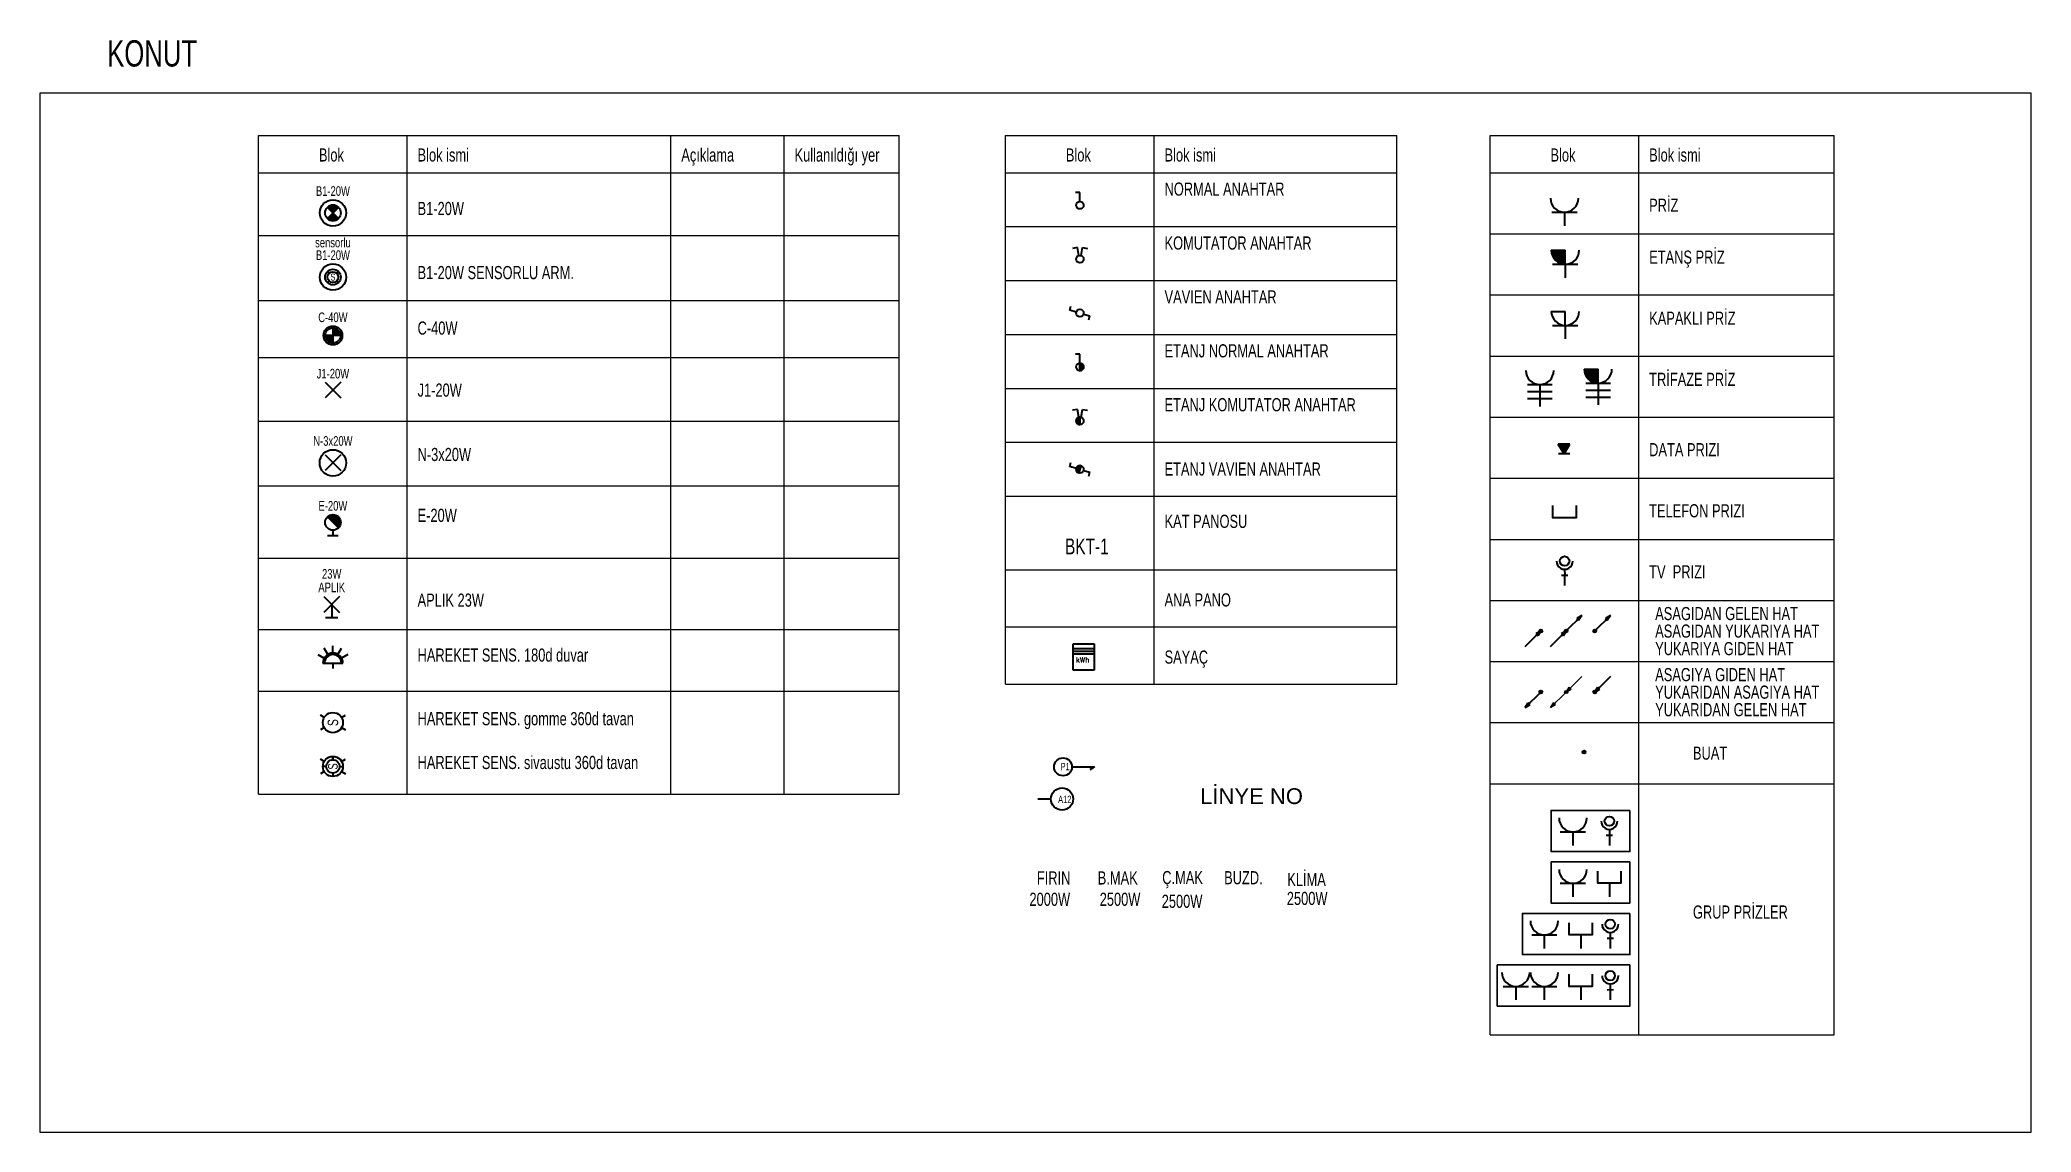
# Model space of a CAD drawing. Header units: millimetres. Extents: x -4521 to 20262, y 301 to 3092.
# Drawn here: x 13568 to 15841, y 980 to 2227 of the extents above; entities that cross this region are included whole.
import ezdxf
from ezdxf.enums import TextEntityAlignment as Align

# ---------------------------------------------------------------- set-up
doc = ezdxf.new("R2010")
doc.units = ezdxf.units.MM
doc.linetypes.add('CONTINOUS', pattern=[0])
doc.linetypes.add('CONTINU', pattern=[0])
for name, color, linetype, lineweight in [('Aydınlatma', 4, 'CONTINOUS', 35), ('Aydınlatma_', 3, 'Continuous', 40), ('Data', 171, 'CONTINOUS', 40), ('Genel', 4, 'CONTINOUS', 40), ('genell', 4, 'Continuous', 25), ('Priz', 6, 'CONTINOUS', 40), ('priz_kasa', 215, 'Continuous', 30), ('Telefon', 2, 'CONTINOUS', 40), ('Tv', 3, 'CONTINOUS', 40)]:
    doc.layers.add(name, color=color, linetype=linetype, lineweight=lineweight)
doc.styles.add('Grupcad', font='arial.ttf', dxfattribs={"width": 0.7})
doc.styles.add('OL', font='tsimplex.shx', dxfattribs={"width": 0.8, "height": 12})
doc.styles.add('ROMANS', font='romans', dxfattribs={"height": 2})
doc.styles.add('ROMANTUR', font='arial.ttf', dxfattribs={"width": 0.7})

msp = doc.modelspace()

# ---------------------------------------------------------------- texts
at = {"layer": 'Aydınlatma', "linetype": 'CONTINU', "style": 'Grupcad', "width": 0.7}
for s, p in [('NORMAL ANAHTAR', (14851.93109297382, 2056.50989299086)), ('B1-20W', (13999.03540282483, 2034.364186500625)), ('KOMUTATOR ANAHTAR', (14851.93109297382, 1994.979050250771)), ('B1-20W SENSORLU ARM.', (13999.03540282483, 1961.20685650934)), ('VAVIEN ANAHTAR', (14851.93109297382, 1933.448207510683)), ('C-40W', (13999.03540282483, 1897.901526369085)), ('ETANJ NORMAL ANAHTAR', (14851.93109297382, 1871.917364770594)), ('J1-20W', (13999.03540282483, 1827.095024120867)), ('ETANJ KOMUTATOR ANAHTAR', (14851.93109297382, 1810.386522030505)), ('N-3x20W', (13999.03540282478, 1753.63007387234)), ('ETANJ VAVIEN ANAHTAR', (14851.93109297382, 1737.048553774821)), ('E-20W', (13999.03540282481, 1684.128334219804)), ('KAT PANOSU', (14851.93109297382, 1677.326478034014)), ('APLIK 23W', (13999.03540282483, 1587.396934351698)), ('ANA PANO', (14851.93109297382, 1587.635791200843)), ('HAREKET SENS. 180d duvar', (13999.03540282483, 1524.668798376708)), ('SAYAÇ', (14851.93109297382, 1522.357827366712)), ('HAREKET SENS. gomme 360d tavan', (13999.03540282483, 1452.093362977281)), ('HAREKET SENS. sivaustu 360d tavan', (13999.03540282483, 1402.063229114185))]:
    msp.add_text(s, height=15, dxfattribs=at).set_placement(p, align=Align.MIDDLE_LEFT)
at = {"layer": 'Aydınlatma', "linetype": 'CONTINU', "style": 'ROMANTUR', "width": 0.7}
msp.add_text('BKT-1', height=18, dxfattribs=at).set_placement((14763.21119181703, 1648.675503936352), align=Align.MIDDLE_CENTER)
at = {"layer": 'Data', "color": 4, "linetype": 'CONTINU', "style": 'Grupcad', "width": 0.7}
msp.add_text('DATA PRIZI', height=15, dxfattribs=at).set_placement((15405.258767786, 1759.095445663585), align=Align.MIDDLE_LEFT)
at = {"layer": 'Genel', "linetype": 'CONTINU', "style": 'Grupcad', "width": 0.7}
for s, p in [('ASAGIDAN GELEN HAT', (15412.15309858187, 1572.045602999864)), ('ASAGIDAN YUKARIYA HAT', (15412.15309858187, 1552.045602999864)), ('YUKARIYA GIDEN HAT', (15412.15309858184, 1532.045602999864)), ('ASAGIYA GIDEN HAT', (15412.15309858184, 1502.349002151768)), ('YUKARIDAN ASAGIYA HAT', (15412.15309858184, 1482.349002151768)), ('YUKARIDAN GELEN HAT', (15412.15309858181, 1462.349002151768))]:
    msp.add_text(s, height=15, dxfattribs=at).set_placement(p, align=Align.MIDDLE_LEFT)
at = {"layer": 'genell', "color": 3, "linetype": 'CONTINOUS', "style": 'Grupcad', "width": 0.7}
msp.add_text('KONUT', height=30, dxfattribs=at).set_placement((13644.62536299067, 2211.375967919161), align=Align.MIDDLE_LEFT)
at = {"layer": 'genell', "color": 2, "linetype": 'CONTINOUS', "style": 'Grupcad', "width": 0.7}
for p in [(13900.65009887886, 2095.424583525677), (14753.54578902784, 2095.424583525677), (15306.87346384003, 2095.424583525677)]:
    msp.add_text('Blok', height=15, dxfattribs=at).set_placement(p, align=Align.MIDDLE_CENTER)
for s, p in [('Blok ismi', (13999.03540282483, 2095.424583525677)), ('Açıklama', (14300.18589368145, 2095.424583525677)), ('Kullanıldığı yer', (14429.4472054294, 2095.424583525677)), ('Blok ismi', (14851.93109297382, 2095.424583525677)), ('Blok ismi', (15405.25876778601, 2095.424583525677))]:
    msp.add_text(s, height=15, dxfattribs=at).set_placement(p, align=Align.MIDDLE_LEFT)
at = {"layer": 'Priz', "color": 4, "linetype": 'CONTINU', "style": 'Grupcad', "width": 0.7}
for s, p in [('PRİZ', (15405.258767786, 2038.036046910962)), ('ETANŞ PRİZ', (15405.258767786, 1978.844932679309)), ('KAPAKLI PRİZ', (15405.258767786, 1909.109782367468)), ('TRİFAZE PRİZ', (15405.258767786, 1839.374632055627)), ('BUAT', (15455.25876778598, 1412.800437796865)), ('FIRIN', (14706.12071925275, 1270.317569191629)), ('B.MAK', (14775.68038599677, 1270.317569191629)), ('Ç.MAK', (14849.30486454624, 1270.721633098528)), ('BUZD.', (14919.9754254158, 1270.573367281675)), ('KLİMA', (14992.04305551537, 1268.521726762589)), ('2000W', (14697.67631270423, 1245.959979269366)), ('2500W', (14777.89454914345, 1245.959979269366)), ('2500W', (14848.68653295091, 1243.656464746866)), ('2500W', (14991.53586141469, 1246.941505645114)), ('GRUP PRİZLER', (15455.25876778598, 1231.372966169587))]:
    msp.add_text(s, height=15, dxfattribs=at).set_placement(p, align=Align.MIDDLE_LEFT)
at = {"layer": 'Priz', "color": 4, "linetype": 'CONTINU', "style": 'OL', "width": 0.7}
msp.add_text('P1', height=8.4, dxfattribs=at).set_placement((14733.2381666448, 1393.251792529471))
msp.add_text('A12', height=8.4, rotation=359.9999999999795, dxfattribs=at).set_placement((14730.40667979478, 1355.801977759318))
at = {"layer": 'Priz', "color": 4, "linetype": 'CONTINU', "style": 'ROMANTUR'}
msp.add_text('LİNYE NO', height=18, dxfattribs=at).set_placement((14892.5822971593, 1354.674018011432))
at = {"layer": 'Telefon', "color": 4, "linetype": 'CONTINU', "style": 'Grupcad', "width": 0.7}
msp.add_text('TELEFON PRIZI', height=15, dxfattribs=at).set_placement((15405.258767786, 1689.360295351744), align=Align.MIDDLE_LEFT)
at = {"layer": 'Tv', "color": 4, "linetype": 'CONTINU', "style": 'Grupcad', "width": 0.7}
msp.add_text('TV  PRIZI', height=15, dxfattribs=at).set_placement((15405.258767786, 1619.625145039903), align=Align.MIDDLE_LEFT)

# ---------------------------------------------------------------- blocks, each defined once
blk = doc.blocks.new('SEBEKE PRIZI x1')
at = {"layer": 'Priz', "color": 6, "linetype": 'CONTINU'}
blk.add_line((-14.41200000001118, -7.275957614183426e-11), (14.41200000001118, -1.455191522836685e-11), dxfattribs=at)
blk.add_arc((0, 15.91199999999662), 15.91200000000016, 180, 0, dxfattribs=at)
blk = doc.blocks.new('TELEFON PRIZI')
at = {"layer": 'Telefon', "linetype": 'CONTINU'}
blk.add_lwpolyline([(13.20751517740428, 13.85886966367252), (13.20751517744793, -5.820766091346741e-11), (-13.20751517743338, 5.820766091346741e-11), (-13.20751517747703, 13.85886966384714)], dxfattribs=at)
blk = doc.blocks.new('ASAGIDAN GELEN HAT')
at = {"linetype": 'Continuous'}
blk.add_hatch(color=0, dxfattribs=at).paths.add_polyline_path([(-5.671159195728251, -3.433817261291551), (-3.482939203968272, -5.622037253080634), (0, 0)])
h = blk.add_hatch(color=7, dxfattribs=at)
edge = h.paths.add_edge_path()
edge.add_arc((0, 0), 1.75, 0, 360)
at = {"color": 0, "linetype": 'Continuous'}
for p, q in [((-17.76686391572002, -17.76686391572002), (0, 0)), ((0, 0), (-5.671159195728251, -3.433817261291551)), ((0, 0), (-3.482939203968272, -5.622037253080634)), ((-5.671159195728251, -3.433817261291551), (-3.482939203968272, -5.622037253080634))]:
    blk.add_line(p, q, dxfattribs=at)
at = {"color": 7, "linetype": 'Continuous'}
blk.add_circle((0, 0), 1.75, dxfattribs=at)
blk = doc.blocks.new('YUKARIYA GIDEN HAT')
at = {"linetype": 'Continuous'}
h = blk.add_hatch(color=7, dxfattribs=at)
edge = h.paths.add_edge_path()
edge.add_arc((0, 0), 1.75, 0, 360)
blk.add_hatch(color=0, dxfattribs=at).paths.add_polyline_path([(12.09570471997722, 14.33304665441392), (14.28392471175175, 12.14482666263939), (17.76686391572002, 17.76686391572002)])
at = {"color": 0, "linetype": 'Continuous'}
for p, q in [((0, 0), (17.76686391572002, 17.76686391572002)), ((17.76686391572002, 17.76686391572002), (12.09570471997722, 14.33304665441392)), ((12.09570471997722, 14.33304665441392), (14.28392471175175, 12.14482666263939)), ((17.76686391572002, 17.76686391572002), (14.28392471175175, 12.14482666263939))]:
    blk.add_line(p, q, dxfattribs=at)
at = {"color": 7, "linetype": 'Continuous'}
blk.add_circle((0, 0), 1.75, dxfattribs=at)
blk = doc.blocks.new('ASAGIDAN YUKARIYA HAT')
at = {"color": 0, "linetype": 'CONTINOUS'}
for name in ['ASAGIDAN GELEN HAT', 'YUKARIYA GIDEN HAT']:
    blk.add_blockref(name, (0, 0), dxfattribs=at)
blk = doc.blocks.new('ASAGIYA GIDEN HAT')
at = {"linetype": 'Continuous'}
h = blk.add_hatch(color=7, dxfattribs=at)
edge = h.paths.add_edge_path()
edge.add_arc((0, 0), 1.75, 0, 360)
blk.add_hatch(color=0, dxfattribs=at).paths.add_polyline_path([(-12.09570471999177, -14.33304665441392), (-14.28392471175175, -12.14482666263939), (-17.76686391572002, -17.76686391572002)])
at = {"color": 0, "linetype": 'Continuous'}
for p, q in [((0, 0), (-17.76686391572002, -17.76686391572002)), ((-17.76686391572002, -17.76686391572002), (-14.28392471175175, -12.14482666263939)), ((-17.76686391572002, -17.76686391572002), (-12.09570471999177, -14.33304665441392)), ((-12.09570471999177, -14.33304665441392), (-14.28392471175175, -12.14482666263939))]:
    blk.add_line(p, q, dxfattribs=at)
at = {"color": 7, "linetype": 'Continuous'}
blk.add_circle((0, 0), 1.75, dxfattribs=at)
blk = doc.blocks.new('YUKARIDAN GELEN HAT')
at = {"linetype": 'Continuous'}
h = blk.add_hatch(color=7, dxfattribs=at)
edge = h.paths.add_edge_path()
edge.add_arc((0.06329362794349436, 0.03832351458549965), 1.75, 0, 360)
blk.add_hatch(color=0, dxfattribs=at).paths.add_polyline_path([(5.671159195742803, 3.433817261306103), (3.482939203968272, 5.622037253080634), (0, 0)])
at = {"color": 0, "linetype": 'Continuous'}
for p, q in [((17.76686391572002, 17.76686391572002), (0, 0)), ((0, 0), (3.482939203968272, 5.622037253080634)), ((0, 0), (5.671159195742803, 3.433817261306103)), ((5.671159195742803, 3.433817261306103), (3.482939203968272, 5.622037253080634))]:
    blk.add_line(p, q, dxfattribs=at)
at = {"color": 7, "linetype": 'Continuous'}
blk.add_circle((0.06329362794349436, 0.03832351458549965), 1.75, dxfattribs=at)
blk = doc.blocks.new('YUKARIDAN ASAGIYA HAT')
at = {"layer": 'genell', "color": 0, "linetype": 'CONTINOUS'}
for name in ['ASAGIYA GIDEN HAT', 'YUKARIDAN GELEN HAT']:
    blk.add_blockref(name, (0, 0), dxfattribs=at)
blk = doc.blocks.new('BUAT (Enerji)')
at = {"layer": 'Priz', "linetype": 'CONTINU'}
h = blk.add_hatch(color=256, dxfattribs=at)
edge = h.paths.add_edge_path()
edge.add_arc((0, 0), 1.75, 0, 360)
blk.add_circle((0, 0), 1.75, dxfattribs=at)
blk = doc.blocks.new('NORMAL ANAHTAR')
at = {"layer": 'Aydınlatma', "color": 6, "linetype": 'CONTINU'}
for p, q in [((0, 18.75986064848257), (-4.863207719157799, 18.75986064848257)), ((0, 8.636846400011564), (0, 18.75986064848257))]:
    blk.add_line(p, q, dxfattribs=at)
blk.add_circle((0, 4.31842319999123), 4.318423200000162, dxfattribs=at)
blk = doc.blocks.new('KOMUTATOR ANAHTAR')
at = {"layer": 'Aydınlatma', "color": 6, "linetype": 'CONTINU'}
for p, q in [((-2.876584113124409, 17.46272058073373), (-8.55538248429366, 16.51159817440202)), ((-1.361482364300173, 8.416611178297899), (-2.876584113124409, 17.46272058073373)), ((1.361482364300173, 8.416611178297899), (2.876584113124409, 17.46272058073373)), ((2.876584113124409, 17.46272058073373), (8.55538248429366, 16.51159817440202))]:
    blk.add_line(p, q, dxfattribs=at)
blk.add_circle((0, 4.318423200005782), 4.318423200000162, dxfattribs=at)
blk = doc.blocks.new('VAVIEN ANAHTAR')
at = {"layer": 'Aydınlatma', "color": 6, "linetype": 'CONTINU'}
for p, q in [((-11.45745848817751, 7.426363582286285), (-10.19876771015697, 12.12386151688406)), ((-4.019829625744023, 5.433456935003051), (-11.45745848817751, 7.426363582286285)), ((4.322723369725281, 3.198076597051113), (11.52561204129597, 1.268068394332658)), ((10.29438905065763, -3.326918362159631), (11.52561204129597, 1.268068394332658))]:
    blk.add_line(p, q, dxfattribs=at)
blk.add_circle((0.151446871997905, 4.315766766085289), 4.318423200000162, dxfattribs=at)
blk = doc.blocks.new('ETANJ NORMAL ANAHTAR')
at = {"layer": 'Aydınlatma', "linetype": 'CONTINU'}
h = blk.add_hatch(color=6, dxfattribs=at)
edge = h.paths.add_edge_path()
edge.add_arc((0.1009990924794693, 4.317241957280203), 4.318423199997049, 270, 450)
edge.add_line((0.1009990924794693, 8.635665157271433), (0.1009990924794693, -0.00118124271830311))
at = {"layer": 'Aydınlatma', "color": 6, "linetype": 'CONTINU'}
for p, q in [((0.1009990924794693, 18.75867940577155), (-4.762208626692882, 18.75867940577155)), ((0.1009990924794693, 8.635665157285985), (0.1009990924794693, 18.75867940577155)), ((0.1009990924794693, -0.001181242725579068), (0.1009990924794693, 8.635665157271433))]:
    blk.add_line(p, q, dxfattribs=at)
blk.add_circle((0.1009990924794693, 4.317241957280203), 4.318423200000162, dxfattribs=at)
blk.add_arc((0.1009990924794693, 4.317241957280203), 4.318423199997049, 270, 90, dxfattribs=at)
blk = doc.blocks.new('ETANJ KOMUTATOR ANAHTAR')
at = {"layer": 'Aydınlatma', "linetype": 'CONTINU'}
h = blk.add_hatch(color=6, dxfattribs=at)
edge = h.paths.add_edge_path()
edge.add_arc((0, 4.318423200005782), 4.318423199997049, 90, 270)
edge.add_line((2.91038304567337e-11, 0), (2.91038304567337e-11, 8.636846399989736))
at = {"layer": 'Aydınlatma', "color": 6, "linetype": 'CONTINU'}
for p, q in [((-2.876584113109857, 17.46272058074828), (-8.555382484279107, 16.51159817440202)), ((-1.361482364300173, 8.416611178283347), (-2.876584113109857, 17.46272058074828)), ((2.91038304567337e-11, 8.636846399997012), (2.91038304567337e-11, 0)), ((1.361482364329277, 8.416611178283347), (2.876584113138961, 17.46272058074828)), ((2.876584113138961, 17.46272058074828), (8.555382484308211, 16.51159817440202))]:
    blk.add_line(p, q, dxfattribs=at)
blk.add_circle((2.91038304567337e-11, 4.31842319999123), 4.318423200000162, dxfattribs=at)
blk.add_arc((0, 4.31842319999123), 4.318423199997049, 90, 270, dxfattribs=at)
blk = doc.blocks.new('ETANJ VAVIEN ANAHTAR')
at = {"layer": 'Aydınlatma', "linetype": 'CONTINU'}
h = blk.add_hatch(color=6, dxfattribs=at)
edge = h.paths.add_edge_path()
edge.add_arc((-2.91038304567337e-11, 4.318423200005782), 4.318423199997049, 74.99999999972329, 254.9999999997233)
edge.add_line((-1.117690168990521, 0.1471467022784054), (1.117690168961417, 8.489699697725882))
at = {"layer": 'Aydınlatma', "color": 6, "linetype": 'CONTINU'}
for p, q in [((-11.60890536018996, 7.429020016206778), (-10.35021458216943, 12.12651795080455)), ((-4.171276497741928, 5.436113368908991), (-11.60890536018996, 7.429020016206778)), ((1.117690168961417, 8.489699697718606), (-1.117690168990521, 0.1471467022784054)), ((4.171276497712824, 3.200733030971605), (11.37416516928351, 1.270724828253151)), ((10.14294217864517, -3.324261928224587), (11.37416516928351, 1.270724828253151))]:
    blk.add_line(p, q, dxfattribs=at)
blk.add_circle((0, 4.318423200005782), 4.318423200000162, dxfattribs=at)
blk.add_arc((-2.91038304567337e-11, 4.318423200005782), 4.318423199997049, 74.99999999959746, 254.9999999995975, dxfattribs=at)
blk = doc.blocks.new('N-3x20W')
at = {"layer": 'Aydınlatma', "color": 6, "linetype": 'CONTINU'}
for p, q in [((9, 9), (-9, -9)), ((-9, 9), (9, -9))]:
    blk.add_line(p, q, dxfattribs=at)
at = {"layer": 'Aydınlatma', "linetype": 'CONTINU'}
blk.add_circle((0, -0.3079431056394242), 15.11081903452493, dxfattribs=at)
at = {"layer": 'Aydınlatma', "linetype": 'CONTINU', "style": 'Grupcad', "width": 0.7, "flags": 8}
blk.add_attdef('N-3X20W', text='', height=11, dxfattribs=at).set_placement((0, 24.80287592888635), align=Align.MIDDLE_CENTER)
blk = doc.blocks.new('HAREKET SENS. 180d duvar')
at = {"layer": 'Aydınlatma', "color": 2, "linetype": 'CONTINU'}
for p, q in [((-5.787185585417319, 15.93773027404677), (-9.934436278301291, 23.12097918588552)), ((0, 17.5), (0.02679923042887822, 25.79444958196837)), ((5.731377082061954, 15.97002089984016), (9.878615151537815, 23.15324794725166)), ((-17.16109446497285, 15.86497791256988), (-9.977852841315325, 11.71773142750317)), ((-11.5, 6), (11.5, 6)), ((0, 6), (0, 0)), ((17.14251190284267, 15.89723386170226), (9.95929214352509, 11.75))]:
    blk.add_line(p, q, dxfattribs=at)
blk.add_arc((0, 6), 11.49999999999576, 0, 180, dxfattribs=at)
at = {"layer": 'Aydınlatma', "linetype": 'CONTINU'}
blk.add_arc((0, 6), 9.758161778083819, 0, 180, dxfattribs=at)
blk = doc.blocks.new('B1-20W')
at = {"layer": 'Aydınlatma', "linetype": 'CONTINU'}
h = blk.add_hatch(color=1, dxfattribs=at)
edge = h.paths.add_edge_path()
edge.add_arc((-1.164153218269348e-10, 1.891748979687691e-10), 8.90954544273853, 44.99999999941044, 135.0000000005896)
edge.add_line((-6.300000000046566, 6.299999999959255), (6.300000000046566, -6.30000000007567))
edge.add_arc((-1.164153218269348e-10, -1.891748979687691e-10), 8.90954544273853, 224.9999999994104, 315.0000000005896, ccw=False)
edge.add_line((-6.299999999930151, -6.299999999959255), (6.299999999930151, 6.299999999959255))
at = {"layer": 'Aydınlatma', "color": 1, "linetype": 'CONTINU'}
for p, q in [((-6.300000000046566, 6.299999999959255), (6.300000000046566, -6.30000000007567)), ((6.299999999930151, 6.299999999959255), (-6.299999999930151, -6.299999999959255))]:
    blk.add_line(p, q, dxfattribs=at)
at = {"layer": 'Aydınlatma', "color": 4, "linetype": 'CONTINU'}
blk.add_circle((-2.91038304567337e-11, -2.91038304567337e-11), 15, dxfattribs=at)
at = {"layer": 'Aydınlatma', "color": 1, "linetype": 'CONTINU'}
blk.add_circle((0, -2.91038304567337e-11), 8.909545442950497, dxfattribs=at)
for centre, start, end in [((-1.164153218269348e-10, 1.891748979687691e-10), 44.99999999928148, 135.0000000007185), ((-1.164153218269348e-10, -1.891748979687691e-10), 224.9999999992815, 315.0000000007185)]:
    blk.add_arc(centre, 8.90954544273853, start, end, dxfattribs=at)
at = {"layer": 'Aydınlatma', "linetype": 'CONTINU', "style": 'Grupcad', "width": 0.7, "flags": 8}
blk.add_attdef('B1-20W', text='', height=11, dxfattribs=at).set_placement((-2.91038304567337e-11, 24.9999999999709), align=Align.MIDDLE_CENTER)
blk = doc.blocks.new('B1-20W SENSORLU ARM.')
at = {"layer": 'Aydınlatma', "color": 1, "linetype": 'CONTINU'}
for p, q in [((-6.300000000046566, 6.299999999988358), (-4.340667658325401, 4.340667658267193)), ((6.299999999930151, 6.299999999988358), (4.340667658136226, 4.340667658208986)), ((-4.34066765809257, -4.340667658063467), (-6.299999999930151, -6.299999999930151)), ((4.340667657947051, -4.340667657976155), (6.300000000046566, -6.300000000046566))]:
    blk.add_line(p, q, dxfattribs=at)
at = {"layer": 'Aydınlatma', "linetype": 'CONTINU'}
blk.add_circle((-2.91038304567337e-11, 0), 15, dxfattribs=at)
at = {"layer": 'Aydınlatma', "color": 1, "linetype": 'CONTINU'}
for centre, radius in [((0, 0), 8.909545442950497), ((-1.164153218269348e-10, 2.182787284255028e-10), 6.138631071872412)]:
    blk.add_circle(centre, radius, dxfattribs=at)
at = {"layer": 'Aydınlatma', "linetype": 'CONTINU', "style": 'Grupcad', "width": 0.7, "flags": 8}
for tag, p in [('SENSORLU', (-2.91038304567337e-11, 39.36143288080348)), ('B1-20W', (-2.91038304567337e-11, 25))]:
    blk.add_attdef(tag, text='', height=11, dxfattribs=at).set_placement(p, align=Align.MIDDLE_CENTER)
at = {"layer": 'Aydınlatma', "color": 4, "linetype": 'CONTINU', "style": 'Grupcad', "width": 0.7, "flags": 8}
blk.add_attdef('S.', text='', height=8, dxfattribs=at).set_placement((-1.164153218269348e-10, 2.182787284255028e-10), align=Align.MIDDLE_CENTER)
blk = doc.blocks.new('C-20W')
at = {"layer": 'Aydınlatma', "linetype": 'CONTINU'}
h = blk.add_hatch(color=1, dxfattribs=at)
h.paths.add_polyline_path([(8.702380952381645, -1.455191522836685e-11), (0, -1.455191522836685e-11), (0, 8.702380952352541, -0.4142135623730951)])
h.paths.add_polyline_path([(0, -8.702380952381645, -0.4142135623730951), (-8.702380952367093, -1.455191522836685e-11), (0, -1.455191522836685e-11)])
at = {"layer": 'Aydınlatma', "color": 1, "linetype": 'CONTINU'}
for p, q in [((8.702380952381645, 0), (-8.702380952367093, 0)), ((0, 8.702380952381645), (0, -8.702380952381645))]:
    blk.add_line(p, q, dxfattribs=at)
at = {"layer": 'Aydınlatma', "linetype": 'CONTINU'}
blk.add_circle((0, 0), 10.74999999999503, dxfattribs=at)
at = {"layer": 'Aydınlatma', "color": 1, "linetype": 'CONTINU'}
blk.add_circle((0, 0), 8.702380952376926, dxfattribs=at)
at = {"layer": 'Aydınlatma', "linetype": 'CONTINU', "style": 'Grupcad', "width": 0.7, "flags": 8}
blk.add_attdef('C-40W', text='', height=11, dxfattribs=at).set_placement((0, 20.74999999998545), align=Align.MIDDLE_CENTER)
blk = doc.blocks.new('HAREKET SENS. gomme 360d tavan')
at = {"layer": 'Aydınlatma_', "color": 2, "linetype": 'CONTINU'}
for p, q in [((-9.919228674771148, 5.818840305219055), (-14.2494280810788, 8.318882098101312)), ((9.919228674771148, 5.818840305233607), (14.2494280810788, 8.318882098101312)), ((-9.95877760653093, -5.75089111214038), (-14.28890463753487, -8.250891119110747)), ((9.95877760653093, -5.750891112125828), (14.28890463754942, -8.250891119096195))]:
    blk.add_line(p, q, dxfattribs=at)
at = {"layer": 'Aydınlatma_', "color": 4, "linetype": 'CONTINU'}
blk.add_circle((0, 0), 11.5, dxfattribs=at)
at = {"layer": 'Aydınlatma_', "color": 2, "linetype": 'CONTINU', "style": 'Grupcad', "width": 0.7, "flags": 8}
blk.add_attdef('S', text='', height=12, rotation=90, dxfattribs=at).set_placement((0, 0), align=Align.MIDDLE_CENTER)
blk = doc.blocks.new('HAREKET SENS. sivaustu 360d tavan')
at = {"layer": 'Aydınlatma', "color": 2, "linetype": 'CONTINU'}
for p, q in [((-9.919228674756596, 5.818840305219055), (-14.2494280810788, 8.31888209808676)), ((9.919228674756596, 5.818840305233607), (14.2494280810788, 8.318882098115864)), ((-9.958777606545482, -5.750891112125828), (-14.28890463753487, -8.250891119110747)), ((9.958777606545482, -5.750891112125828), (14.28890463754942, -8.250891119096195))]:
    blk.add_line(p, q, dxfattribs=at)
at = {"layer": 'Aydınlatma', "linetype": 'CONTINU'}
for p, q in [((-7.664380031434121, 0), (-11.5, 0)), ((0, 7.664380031434121), (0, 11.5)), ((0, 11.5), (0, 7.664380031434121)), ((7.664380031434121, 0), (11.5, 0)), ((0, -7.664380031434121), (0, -11.5))]:
    blk.add_line(p, q, dxfattribs=at)
for radius in [11.5, 7.664380031434121]:
    blk.add_circle((0, 0), radius, dxfattribs=at)
at = {"layer": 'Aydınlatma', "color": 2, "linetype": 'CONTINU', "style": 'Grupcad', "width": 0.7, "flags": 8}
blk.add_attdef('S', text='', height=11, rotation=90, dxfattribs=at).set_placement((0, 0), align=Align.MIDDLE_CENTER)
blk = doc.blocks.new('E-20W')
at = {"layer": 'Aydınlatma', "linetype": 'CONTINU'}
h = blk.add_hatch(color=1, dxfattribs=at)
edge = h.paths.add_edge_path()
edge.add_arc((-2.91038304567337e-11, 14.90954544323904), 8.909545442954615, 360, 495, ccw=False)
edge.add_arc((-2.91038304567337e-11, 14.90954544322449), 8.909545442948001, 315.00000000029775, 360.0000000000468, ccw=False)
edge.add_line((6.30000000000291, 8.609545443265233), (-6.300000000032014, 21.20954544324195))
at = {"layer": 'Aydınlatma', "color": 1, "linetype": 'CONTINU'}
blk.add_line((6.300000000017462, 8.609545443250681), (-6.300000000017462, 21.2095454432274), dxfattribs=at)
at = {"layer": 'Aydınlatma', "linetype": 'CONTINU'}
for p, q in [((-6, 0), (6, 0)), ((-2.91038304567337e-11, 6.000000000291038), (0, 0))]:
    blk.add_line(p, q, dxfattribs=at)
at = {"layer": 'Aydınlatma', "color": 1, "linetype": 'CONTINU'}
blk.add_circle((-2.91038304567337e-11, 14.90954544323904), 8.909545442950497, dxfattribs=at)
at = {"layer": 'Aydınlatma', "linetype": 'CONTINU', "style": 'Grupcad', "width": 0.7, "flags": 8}
blk.add_attdef('E-20W', text='', height=11, dxfattribs=at).set_placement((-2.91038304567337e-11, 33.81909088618704), align=Align.MIDDLE_CENTER)
blk = doc.blocks.new('J1-20W')
at = {"layer": 'Aydınlatma', "color": 1, "linetype": 'CONTINU'}
for p, q in [((9, 9), (-9, -9)), ((-9, 9), (9, -9))]:
    blk.add_line(p, q, dxfattribs=at)
at = {"layer": 'Aydınlatma', "linetype": 'CONTINU', "style": 'Grupcad', "width": 0.7, "flags": 8}
blk.add_attdef('J1-20W', text='', height=11, dxfattribs=at).set_placement((0, 18.74764386721654), align=Align.MIDDLE_CENTER)
blk = doc.blocks.new('APLIK dahili tip1-23W')
at = {"layer": 'Aydınlatma', "color": 1, "linetype": 'CONTINU'}
for p, q in [((9, 24.00000000011642), (-9, 6.000000000116415)), ((-9, 24.00000000011642), (9, 6.000000000116415))]:
    blk.add_line(p, q, dxfattribs=at)
at = {"layer": 'Aydınlatma', "linetype": 'CONTINU'}
for p, q in [((-7, 2.91038304567337e-11), (7, -2.91038304567337e-11)), ((0, 15.00000000011642), (1.164153218269348e-10, -2.91038304567337e-11)), ((8.731149137020111e-11, 0), (0, 0))]:
    blk.add_line(p, q, dxfattribs=at)
at = {"layer": 'Aydınlatma', "linetype": 'CONTINU', "style": 'Grupcad', "width": 0.7, "flags": 8}
for tag, p in [('23W', (0, 49.96379749526386)), ('APLIK', (0, 34.5427277534036))]:
    blk.add_attdef(tag, text='', height=11, dxfattribs=at).set_placement(p, align=Align.MIDDLE_CENTER)
blk = doc.blocks.new('PRIZ1_ETANŞ')
at = {"layer": 'Priz', "linetype": 'CONTINU'}
blk.add_hatch(color=256, dxfattribs=at).paths.add_polyline_path([(2.91038304567337e-11, 0), (15.91199999999662, -1.455191522836685e-11), (15.91200000002573, 15.91200000002573, 0.4142135623736308)])
for p, q in [((-4.365574568510056e-11, 14.41200000004028), (1.455191522836685e-11, -14.41199999998207)), ((-1.455191522836685e-11, 0), (15.91199999999662, -1.455191522836685e-11)), ((15.91200000002573, 15.91200000002573), (15.91199999999662, -1.455191522836685e-11))]:
    blk.add_line(p, q, dxfattribs=at)
blk.add_arc((15.91200000002573, 2.91038304567337e-11), 15.91200000000016, 90, 270, dxfattribs=at)
blk = doc.blocks.new('TRIFAZE PRIZ1')
at = {"layer": 'Priz', "linetype": 'CONTINU'}
for p, q in [((-1.455191522836685e-11, 14.04000000001543), (-1.455191522836685e-11, -14.04000000001543)), ((7.999999999985448, 14.04000000001543), (7.999999999985448, -14.04000000001543)), ((15.99999999998545, 14.04000000001543), (15.99999999998545, -14.04000000001543))]:
    blk.add_line(p, q, dxfattribs=at)
blk.add_arc((31.91199999999662, 2.182787284255028e-11), 15.91200000000016, 90, 270, dxfattribs=at)
blk = doc.blocks.new('TRIFAZE PRIZ1 ETANŞ')
at = {"layer": 'Priz', "linetype": 'CONTINU'}
blk.add_hatch(color=256, dxfattribs=at).paths.add_polyline_path([(31.91199999999662, 15.91200000004392, 0.4142135623734969), (16, 2.182787284255028e-11), (31.91199999996752, 1.455191522836685e-11)])
for p, q in [((-1.455191522836685e-11, 14.04000000003725), (-1.455191522836685e-11, -14.0399999999936)), ((7.999999999985448, 14.04000000003725), (7.999999999985448, -14.0399999999936)), ((15.99999999998545, 14.04000000003725), (15.99999999998545, -14.0399999999936)), ((15.99999999998545, 2.182787284255028e-11), (31.91199999996752, 1.455191522836685e-11)), ((31.91199999999662, 15.91200000004028), (31.91199999996752, 1.455191522836685e-11))]:
    blk.add_line(p, q, dxfattribs=at)
blk.add_arc((31.91199999999662, 4.365574568510056e-11), 15.91200000000016, 90, 270, dxfattribs=at)
blk = doc.blocks.new('Tv Prz')
at = {"layer": 'Tv', "linetype": 'CONTINU'}
for p, q in [((3.570419222550072, 11.40313210010936), (-3.694607717230383, 11.37960093699803)), ((-7.275957614183426e-12, 11.39156763959909), (0, 0)), ((0.008557283222444312, 18.33519652950054), (0.03104712365916384, 11.39166820011451))]:
    blk.add_line(p, q, dxfattribs=at)
blk.add_circle((-0.02189481006257665, 27.73699609885807), 5.402227856252972, dxfattribs=at)
blk.add_arc((-0.02189481006257665, 27.73699609885807), 9.401848885730306, 180.1855783384755, 0.1855783384755013, dxfattribs=at)
blk = doc.blocks.new('Data prz')
at = {"layer": 'Data', "linetype": 'CONTINU'}
blk.add_hatch(color=256, dxfattribs=at).paths.add_polyline_path([(-6.725830431387067, 10.96706139284652), (-2.220446049250313e-16, 1.77635683940025e-15), (6.4876363773501, 10.96706139284652)])
for p, q in [((0, 0), (-6.725830431387067, 10.96706139284652)), ((6.4876363773501, 10.96706139284652), (-6.725830431387067, 10.96706139284652)), ((6.574717462034187, 0), (-6.574717462033959, 0)), ((0, 0), (6.4876363773501, 10.96706139284652))]:
    blk.add_line(p, q, dxfattribs=at)
blk = doc.blocks.new('SAYAÇ')
at = {"layer": 'Aydınlatma', "linetype": 'CONTINU'}
for p, q in [((-11.9952000000012, 0), (-11.9952000000012, 29.98800000001211)), ((-11.9952000000012, 29.98800000001211), (11.9952000000012, 29.98800000001211)), ((-11.9952000000012, 24.44007857651741), (11.9952000000012, 24.44007857651741)), ((11.9952000000012, 29.98800000001211), (11.9952000000012, 0)), ((-11.9952000000012, 21.4412785765162), (11.9952000000012, 21.4412785765162)), ((-11.9952000000012, 18.44247857651499), (11.9952000000012, 18.44247857651499)), ((11.9952000000012, 0), (-11.9952000000012, 0))]:
    blk.add_line(p, q, dxfattribs=at)
at = {"layer": 'Aydınlatma', "linetype": 'CONTINU', "style": 'ROMANS'}
blk.add_text('kWh', height=5.997599999999999, dxfattribs=at).set_placement((-8.823411655806922, 8.825148615447688))
blk = doc.blocks.new('2ş+1tl+1tv')
at = {"layer": 'Priz', "linetype": 'CONTINU'}
for p, q in [((-54.52477207766219, 22.57522107897967), (-54.52477207766219, 7.016091776677058)), ((-22.00135545977696, 22.57522107897967), (-22.00135545977696, 7.016091776677058))]:
    blk.add_line(p, q, dxfattribs=at)
at = {"layer": 'priz_kasa'}
blk.add_lwpolyline([(75.79127559704648, 47.0538906245929), (-75.79127559704648, 47.05389062453469), (-75.79127559704648, -2.91038304567337e-11), (75.79127559704648, 2.91038304567337e-11)], close=True, dxfattribs=at)
at = {"layer": 'Telefon', "linetype": 'CONTINU'}
blk.add_line((19.61864376641006, 22.57522107896511), (19.61864376641006, 7.016091776662506), dxfattribs=at)
at = {"layer": 'Priz', "linetype": 'CONTINU'}
for p in [(-54.52477207769425, 22.57522107903787), (-22.00135545980902, 22.57522107903787)]:
    blk.add_blockref('SEBEKE PRIZI x1', p, dxfattribs=at)
at = {"layer": 'Telefon', "linetype": 'CONTINU'}
blk.add_blockref('TELEFON PRIZI', (19.61864376640278, 22.57522107896511), dxfattribs=at)
at = {"layer": 'Tv', "linetype": 'CONTINU'}
blk.add_blockref('Tv Prz', (53.34397955077861, 7.016091776677058), dxfattribs=at)
blk = doc.blocks.new('1ş+1tl+1tv')
at = {"layer": 'Priz', "linetype": 'CONTINU'}
blk.add_line((-36.41335545978814, 22.57522107895056), (-36.41335545978814, 7.016091776647954), dxfattribs=at)
at = {"layer": 'priz_kasa'}
blk.add_lwpolyline([(61.3792755970353, 47.05389062456379), (-61.3792755970353, 47.05389062456379), (-61.3792755970353, 0), (61.3792755970353, 0)], close=True, dxfattribs=at)
at = {"layer": 'Telefon', "linetype": 'CONTINU'}
blk.add_line((5.206643766398884, 22.57522107893601), (5.206643766398884, 7.016091776633402), dxfattribs=at)
at = {"layer": 'Priz', "linetype": 'CONTINU'}
blk.add_blockref('SEBEKE PRIZI x1', (-36.4133554598202, 22.57522107900877), dxfattribs=at)
at = {"layer": 'Telefon', "linetype": 'CONTINU'}
blk.add_blockref('TELEFON PRIZI', (5.206643766391608, 22.57522107893601), dxfattribs=at)
at = {"layer": 'Tv', "linetype": 'CONTINU'}
blk.add_blockref('Tv Prz', (38.93197955076744, 7.016091776647954), dxfattribs=at)
blk = doc.blocks.new('1ş+1tl')
at = {"layer": 'Priz', "linetype": 'CONTINU'}
blk.add_line((-20.05361376226369, 22.57522107895056), (-20.05361376226369, 7.016091776647954), dxfattribs=at)
at = {"layer": 'priz_kasa'}
blk.add_lwpolyline([(45.01953389951086, 47.05389062456379), (-45.01953389951086, 47.05389062456379), (-45.01953389951086, 0), (45.01953389951086, 0)], close=True, dxfattribs=at)
at = {"layer": 'Telefon', "linetype": 'CONTINU'}
blk.add_line((21.56638546392333, 22.57522107893601), (21.56638546392333, 7.016091776633402), dxfattribs=at)
at = {"layer": 'Priz', "linetype": 'CONTINU'}
blk.add_blockref('SEBEKE PRIZI x1', (-20.05361376229575, 22.57522107900877), dxfattribs=at)
at = {"layer": 'Telefon', "linetype": 'CONTINU'}
blk.add_blockref('TELEFON PRIZI', (21.56638546391605, 22.57522107893601), dxfattribs=at)
blk = doc.blocks.new('1ş+1tv')
at = {"layer": 'Priz', "linetype": 'CONTINU'}
blk.add_line((-20.05361376226369, 22.57522107895056), (-20.05361376226369, 7.016091776647954), dxfattribs=at)
at = {"layer": 'priz_kasa'}
blk.add_lwpolyline([(45.01953389951086, 47.05389062456379), (-45.01953389951086, 47.05389062456379), (-45.01953389951086, 0), (45.01953389951086, 0)], close=True, dxfattribs=at)
at = {"layer": 'Priz', "linetype": 'CONTINU'}
blk.add_blockref('SEBEKE PRIZI x1', (-20.05361376229575, 22.57522107900877), dxfattribs=at)
at = {"layer": 'Tv', "linetype": 'CONTINU'}
blk.add_blockref('Tv Prz', (21.5663854639231, 7.016091776647954), dxfattribs=at)
blk = doc.blocks.new('KAPAKLI_PRİZ')
at = {"layer": 'Priz', "linetype": 'CONTINU'}
for p, q in [((-15.91200000013737, 15.91200000004028), (-9.708855941426009e-11, 15.91200000001118)), ((-14.41200000015192, -2.91038304567337e-11), (14.41199999987043, 2.91038304567337e-11)), ((-1.116404746426269e-10, 0), (-9.708855941426009e-11, 15.91200000001118))]:
    blk.add_line(p, q, dxfattribs=at)
blk.add_arc((-1.407443050993606e-10, 15.91200000004028), 15.91200000000016, 180, 0, dxfattribs=at)

# ---------------------------------------------------------------- linework, layer by layer
at = {"layer": 'Aydınlatma'}
msp.add_line((14771.97285229257, 1397.037980289479), (14766.74417826497, 1393.500965428964), dxfattribs=at)
at = {"layer": 'genell', "color": 251, "linetype": 'CONTINOUS'}
for p, q in [((13817.57130297901, 1365.957672130771), (13817.57130297901, 2117.662605705253)), ((13817.57130297901, 2117.662605705253), (14548.75910476769, 2117.662605705253)), ((13987.13076894299, 1365.957672130771), (13987.13076894299, 2117.662605705253)), ((14288.28125979961, 1365.957672130771), (14288.2812597996, 2117.662605705253)), ((14417.54257154755, 1365.957672130771), (14417.54257154755, 2117.662605705253)), ((14548.75910476769, 1365.957672130771), (14548.75910476769, 2117.662605705253)), ((14670.46699312802, 1491.494888205623), (14670.466993128, 2117.662605705253)), ((14670.466993128, 2117.662605705253), (15117.16338679945, 2117.662605705253)), ((14840.026459092, 1491.494888205623), (14840.02645909198, 2117.662605705253)), ((15117.16338679941, 1491.494888205623), (15117.16338679945, 2117.662605705253)), ((15223.79466794021, 1091.232292395394), (15223.79466794019, 2117.662605705253)), ((15223.79466794019, 2117.662605705253), (15616.42460313671, 2117.662605705253)), ((15393.35413390418, 1091.232292395394), (15393.35413390417, 2117.662605705253)), ((15616.42460313679, 1091.232292395394), (15616.42460313672, 2117.662605705253)), ((13817.57130297901, 2075.158794860752), (13987.13076894299, 2075.158794860752)), ((13987.13076894299, 2075.158794860752), (14548.75910476769, 2075.158794860752)), ((14670.466993128, 2075.158794860752), (15117.16338679945, 2075.158794860752)), ((15223.79466794019, 2075.158794860752), (15616.42460313671, 2075.158794860738)), ((13817.57130297899, 2003.610505003035), (13987.13076894293, 2003.610505003035)), ((13987.13076894296, 2003.610505003035), (14548.75910476769, 2003.610505003035)), ((14670.466993128, 2013.627952120663), (15117.16338679944, 2013.627952120649)), ((15223.79466794019, 2005.423644548911), (15616.42460313671, 2005.423644548911)), ((14670.466993128, 1952.097109380575), (15117.16338679944, 1952.09710938056)), ((15223.79466794019, 1935.688494237071), (15616.42460313671, 1935.688494237071)), ((13817.57130297899, 1929.524646901893), (13987.13076894293, 1929.524646901893)), ((13987.13076894296, 1929.524646901893), (14548.75910476769, 1929.524646901893)), ((14670.466993128, 1890.566266640486), (15117.16338679944, 1890.566266640501)), ((15223.79466794019, 1865.95334392523), (15616.42460313671, 1865.95334392523)), ((13817.57130297899, 1864.154607728724), (13987.13076894293, 1864.154607728724)), ((13987.13076894296, 1864.154607728724), (14548.75910476769, 1864.154607728724)), ((14670.466993128, 1829.035423900397), (15117.16338679943, 1829.035423900383)), ((13817.57130297899, 1791.521386115481), (13987.13076894293, 1791.521386115481)), ((13987.13076894296, 1791.521386115481), (14548.75910476769, 1791.521386115481)), ((15223.79466794019, 1796.218193613389), (15616.42460313671, 1796.218193613389)), ((14670.466993128, 1767.504581160309), (15117.16338679943, 1767.504581160294)), ((13817.57130297899, 1717.656830993572), (13987.13076894293, 1717.656830993572)), ((13987.13076894296, 1717.656830993586), (14548.75910476769, 1717.656830993586)), ((14670.466993128, 1705.97373842022), (15117.16338679943, 1705.97373842022)), ((15223.79466794019, 1726.483043301549), (15616.42460313671, 1726.483043301549)), ((15223.79466794019, 1656.747892989693), (15616.42460313671, 1656.747892989693)), ((13817.57130297901, 1635.23931039144), (13987.13076894296, 1635.23931039144)), ((13817.57130297901, 1635.23931039144), (13987.13076894296, 1635.23931039144)), ((13987.13076894299, 1635.23931039144), (14548.75910476769, 1635.23931039144)), ((14670.466993128, 1622.050815873885), (15117.16338679942, 1622.050815873885)), ((15223.79466794018, 1587.012742677853), (15616.42460313669, 1587.012742677853)), ((13817.57130297901, 1553.774538668386), (13987.13076894299, 1553.774538668386)), ((13987.13076894299, 1553.774538668386), (14548.75910476769, 1553.774538668386)), ((14670.466993128, 1556.772852039754), (15117.16338679942, 1556.772852039754)), ((15223.79466794022, 1517.277592366012), (15616.42460313674, 1517.277592366012)), ((13817.57130297901, 1483.534168527829), (13987.13076894299, 1483.534168527829)), ((13987.13076894299, 1483.534168527829), (14548.75910476769, 1483.534168527829)), ((14670.466993128, 1491.494888205623), (15117.16338679942, 1491.494888205623)), ((15223.79466794022, 1447.542442054171), (15616.42460313674, 1447.542442054171)), ((13817.57130297901, 1365.957672130771), (13987.13076894299, 1365.957672130771)), ((13987.13076894299, 1365.957672130771), (14548.75910476769, 1365.957672130771)), ((15223.79466794022, 1377.807291742316), (15616.42460313674, 1377.807291742316)), ((15223.79466794022, 1091.23229239538), (15616.42460313674, 1091.23229239538))]:
    msp.add_line(p, q, dxfattribs=at)
at = {"layer": 'genell', "linetype": 'CONTINOUS'}
msp.add_lwpolyline([(15841.45251747163, 2165.813261615815), (13567.71559537232, 2165.813261615815), (13567.71559537232, 980.1690659488122), (15841.45251747163, 980.1690659488122)], close=True, dxfattribs=at)
at = {"layer": 'Priz', "linetype": 'CONTINU'}
for p, q in [((15308.57440092221, 2030.083576665264), (15308.57440092221, 2014.524447362961)), ((15309.43990015443, 1970.726631233705), (15309.43990015443, 1955.167501931403)), ((15309.43990015457, 1900.99148092185), (15309.43990015457, 1885.432351619547)), ((15280.42372879924, 1833.486237177251), (15280.42372879924, 1808.523962710173)), ((15346.91911216589, 1835.10898879325), (15346.91911216589, 1810.14671432626))]:
    msp.add_line(p, q, dxfattribs=at)
at = {"layer": 'Priz', "color": 4, "linetype": 'CONTINU'}
for p, q in [((14746.25829490284, 1397.080021254213), (14771.97242078661, 1396.95158729672)), ((14722.16913461389, 1360.37374903457), (14707.36913461385, 1360.37374903457))]:
    msp.add_line(p, q, dxfattribs=at)
for centre, radius in [((14736.01168482597, 1397.080021254213), 10.24661007686518), ((14734.91316161364, 1360.37374903457), 12.74402699975762)]:
    msp.add_circle(centre, radius, dxfattribs=at)

# ---------------------------------------------------------------- block references
at = {"layer": 'Aydınlatma', "linetype": 'CONTINU'}
ref = msp.add_blockref('B1-20W', (13902.351035961, 2029.263343677729), dxfattribs=at)
ref.add_attrib('B1-20W', 'B1-20W', dxfattribs={"layer": 'Aydınlatma_', "color": 4, "linetype": 'Continuous', "height": 11, "style": 'Grupcad', "width": 0.7}).set_placement((13902.35103596097, 2054.2633436777), align=Align.MIDDLE_CENTER)
for name, p in [('NORMAL ANAHTAR', (14755.24672610999, 2033.768105529864)), ('KOMUTATOR ANAHTAR', (14755.24672610999, 1972.237262789702)), ('VAVIEN ANAHTAR', (14755.09527923799, 1910.709076483548)), ('ETANJ NORMAL ANAHTAR', (14755.1457270175, 1849.176758552338)), ('ETANJ KOMUTATOR ANAHTAR', (14755.24672610995, 1787.644734569451)), ('ETANJ VAVIEN ANAHTAR', (14755.24672610998, 1732.298363397207)), ('HAREKET SENS. 180d duvar', (13902.351035961, 1509.431145846207))]:
    msp.add_blockref(name, p, dxfattribs=at)
ref = msp.add_blockref('B1-20W SENSORLU ARM.', (13902.351035961, 1956.106013686414), dxfattribs=at)
ref.add_attrib('S.', 'S', dxfattribs={"layer": 'Aydınlatma_', "color": 4, "linetype": 'Continuous', "height": 8, "style": 'Grupcad', "width": 0.7}).set_placement((13902.35103596089, 1956.106013686647), align=Align.MIDDLE_CENTER)
ref.add_attrib('B1-20W', 'B1-20W', dxfattribs={"layer": 'Aydınlatma_', "color": 4, "linetype": 'Continuous', "height": 11, "style": 'Grupcad', "width": 0.7}).set_placement((13902.35103596097, 1981.106013686414), align=Align.MIDDLE_CENTER)
ref.add_attrib('SENSORLU', 'sensorlu', dxfattribs={"layer": 'Aydınlatma_', "color": 4, "linetype": 'Continuous', "height": 11, "style": 'Grupcad', "width": 0.7}).set_placement((13902.35103596097, 1995.467446567218), align=Align.MIDDLE_CENTER)
ref = msp.add_blockref('C-20W', (13902.35103596094, 1889.420222604753), dxfattribs=at)
ref.add_attrib('C-20W', 'C-40W', dxfattribs={"layer": 'Aydınlatma_', "color": 4, "linetype": 'Continuous', "height": 11, "style": 'Grupcad', "width": 0.7}).set_placement((13902.35103596094, 1910.170222604753), align=Align.MIDDLE_CENTER)
ref = msp.add_blockref('J1-20W', (13902.351035961, 1827.095024120867), dxfattribs=at)
ref.add_attrib('J1-20W', 'J1-20W', dxfattribs={"layer": 'Aydınlatma_', "color": 4, "linetype": 'CONTINU', "height": 11, "style": 'Grupcad', "width": 0.7}).set_placement((13902.351035961, 1845.842667988083), align=Align.MIDDLE_CENTER)
ref = msp.add_blockref('N-3x20W', (13902.35103596094, 1744.247155464112), dxfattribs=at)
ref.add_attrib('N-3X20W', 'N-3x20W', dxfattribs={"layer": 'Aydınlatma_', "color": 4, "linetype": 'Continuous', "height": 11, "style": 'Grupcad', "width": 0.7}).set_placement((13902.35103596094, 1769.050031393013), align=Align.MIDDLE_CENTER)
ref = msp.add_blockref('E-20W', (13902.351035961, 1661.194946081629), dxfattribs=at)
ref.add_attrib('E-20W', 'E-20W', dxfattribs={"layer": 'Aydınlatma_', "color": 4, "linetype": 'ByBlock', "height": 11, "style": 'Grupcad', "width": 0.7}).set_placement((13902.35103596097, 1695.014036967816), align=Align.MIDDLE_CENTER)
ref = msp.add_blockref('APLIK dahili tip1-23W', (13900.97614557304, 1567.384679451225), dxfattribs=at)
ref.add_attrib('APLIK', 'APLIK', dxfattribs={"layer": 'Aydınlatma_', "color": 4, "linetype": 'ByBlock', "height": 11, "style": 'Grupcad', "width": 0.7}).set_placement((13900.97614557304, 1601.927407204628), align=Align.MIDDLE_CENTER)
ref.add_attrib('23W', '23W', dxfattribs={"layer": 'Aydınlatma_', "color": 4, "linetype": 'ByBlock', "height": 11, "style": 'Grupcad', "width": 0.7}).set_placement((13900.97614557304, 1617.348476946489), align=Align.MIDDLE_CENTER)
ref = msp.add_blockref('HAREKET SENS. gomme 360d tavan', (13902.351035961, 1447.576771423544), dxfattribs=at)
ref.add_attrib('S', 'S', dxfattribs={"layer": 'Aydınlatma_', "color": 4, "linetype": 'CONTINU', "height": 12, "rotation": 90, "style": 'Grupcad', "width": 0.6999999999999998}).set_placement((13902.351035961, 1447.576771423544), align=Align.MIDDLE_CENTER)
ref = msp.add_blockref('HAREKET SENS. sivaustu 360d tavan', (13902.35103596097, 1397.546637560434), dxfattribs=at)
ref.add_attrib('S', 'S', dxfattribs={"layer": 'Aydınlatma_', "color": 4, "linetype": 'CONTINU', "height": 11, "rotation": 90, "style": 'Grupcad', "width": 0.7}).set_placement((13902.35103596097, 1397.546637560434), align=Align.MIDDLE_CENTER)
at = {"layer": 'Data', "linetype": 'CONTINU'}
msp.add_blockref('Data prz', (15308.17227944011, 1754.336087868916), dxfattribs=at)
at = {"layer": 'Genel', "linetype": 'CONTINU'}
for name, p in [('KAPAKLI_PRİZ', (15309.43990015457, 1900.99148092185)), ('ASAGIDAN YUKARIYA HAT', (15310.44605408185, 1552.164442253797)), ('YUKARIYA GIDEN HAT', (15343.18124370092, 1552.164442253797)), ('ASAGIDAN GELEN HAT', (15281.58394765074, 1552.164442253797)), ('SAYAÇ', (14759.61325737532, 1507.540990008772)), ('ASAGIYA GIDEN HAT', (15281.58394765074, 1482.467841405716)), ('YUKARIDAN ASAGIYA HAT', (15310.44605408185, 1482.467841405716)), ('YUKARIDAN GELEN HAT', (15343.18124370092, 1482.467841405716)), ('1ş+1tv', (15338.29717267133, 1300.372434234163)), ('1ş+1tl', (15338.29717267133, 1241.582829068782)), ('1ş+1tl+1tv', (15321.9374309738, 1182.793223903416)), ('2ş+1tl+1tv', (15307.52543097379, 1124.003618738006))]:
    msp.add_blockref(name, p, dxfattribs=at)
at = {"layer": 'Priz', "linetype": 'CONTINU'}
msp.add_blockref('SEBEKE PRIZI x1', (15308.57440092218, 2030.083576665322), dxfattribs=at)
at = {"layer": 'Priz', "linetype": 'CONTINU', "rotation": 90}
for name, p in [('PRIZ1_ETANŞ', (15309.43990015446, 1970.726631233705)), ('TRIFAZE PRIZ1', (15280.42372879921, 1817.486237177251)), ('TRIFAZE PRIZ1 ETANŞ', (15346.91911216589, 1819.10898879325))]:
    msp.add_blockref(name, p, dxfattribs=at)
at = {"layer": 'Priz', "color": 4, "linetype": 'CONTINU'}
msp.add_blockref('BUAT (Enerji)', (15330.93876968532, 1413.943575440357), dxfattribs=at)
at = {"layer": 'Telefon', "linetype": 'CONTINU'}
msp.add_blockref('TELEFON PRIZI', (15308.57440092218, 1681.407825106104), dxfattribs=at)
at = {"layer": 'Tv', "linetype": 'CONTINU'}
msp.add_blockref('Tv Prz', (15308.78140128725, 1604.224923189689), dxfattribs=at)

msp.set_redraw_order([(e.dxf.handle, doc.entitydb.next_handle()) for e in msp.query("TEXT MTEXT ATTDEF DIMENSION ARC_DIMENSION")])  # texts and dimensions are drawn at this point

doc.saveas('drawing.dxf')
